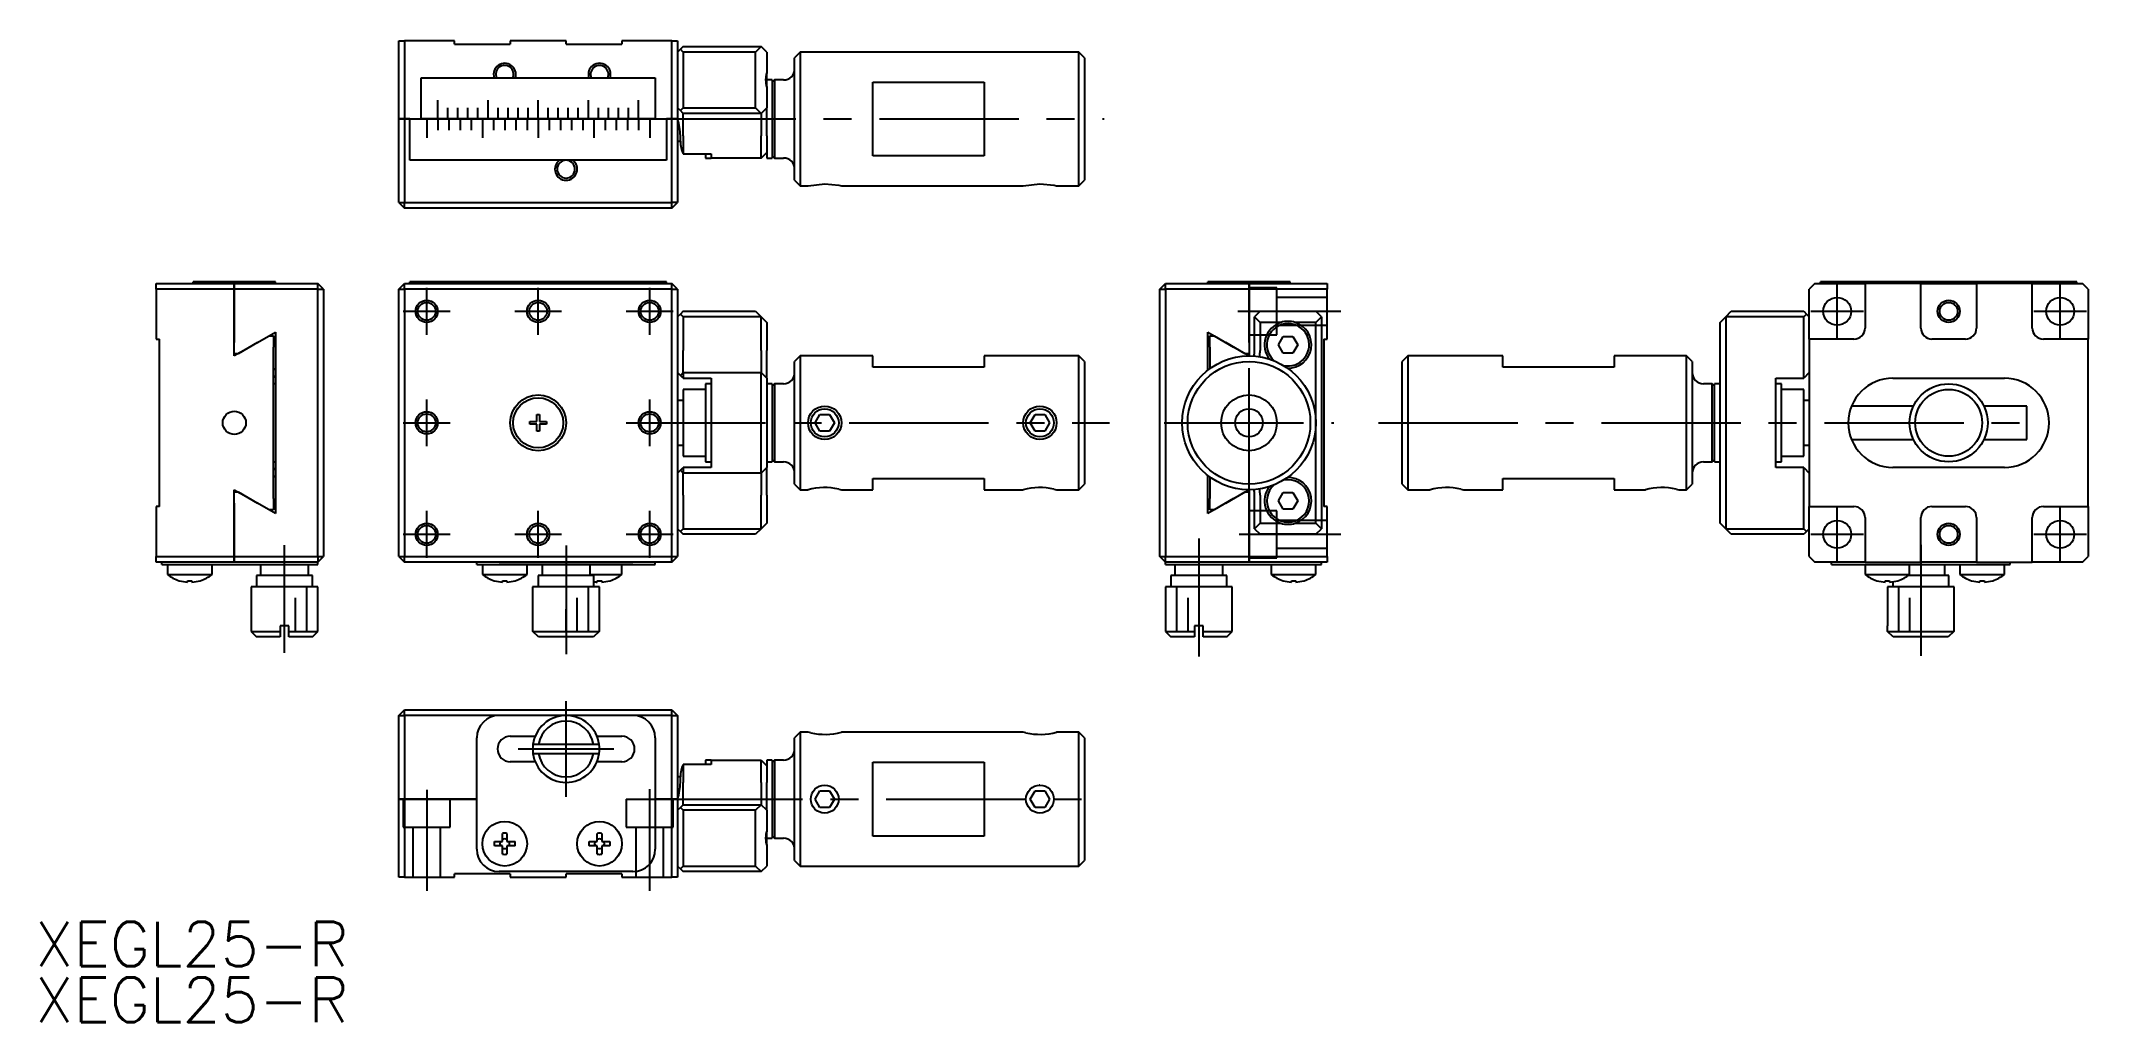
# Model space of a CAD drawing. Extents: x 17 to 201, y 5 to 92.
import ezdxf

# ---------------------------------------------------------------- set-up
doc = ezdxf.new("R2010")
doc.units = 0
doc.header["$LTSCALE"] = 10
doc.linetypes.add('CENTER', pattern=[2, 1.25, -0.25, 0.25, -0.25])
doc.linetypes.add('DASHED', pattern=[3.5, 2, -1.5])
doc.layers.get('0').update_dxf_attribs({"linetype": 'CONTINUOUS'})
doc.layers.add('CENTER', color=1, linetype='CENTER')
doc.styles.get("Standard").update_dxf_attribs({"font": 'txt.shx', "bigfont": '@extfont2.shx'})

msp = doc.modelspace()

# ---------------------------------------------------------------- texts
at = {"color": 7}
for p in [(16.641634, 9.508007), (16.641634, 4.508007)]:
    msp.add_text('XEGL25-R', height=4, dxfattribs=at).set_placement(p)

# ---------------------------------------------------------------- linework, layer by layer
at = {"color": 7, "linetype": 'CONTINUOUS'}
for p, q in [((49.250013, 85.5), (49.250013, 92.5)), ((49.250013, 92.5), (49.750012, 92.5)), ((49.750012, 92.5), (49.750013, 85.5)), ((54.250012, 92.5), (49.750012, 92.5)), ((54.250012, 92.2), (54.250012, 92.5)), ((54.250012, 92.2), (59.250013, 92.2)), ((59.250013, 92.5), (59.250013, 92.2)), ((64.250012, 92.5), (59.250013, 92.5)), ((64.250012, 92.2), (64.250012, 92.5)), ((64.250012, 92.2), (69.250012, 92.2)), ((69.250012, 92.5), (69.250012, 92.2)), ((73.750013, 92.5), (69.250012, 92.5)), ((73.750012, 85.5), (73.750013, 92.5)), ((73.750013, 92.5), (74.250012, 92.5)), ((74.250012, 92.5), (74.250012, 85.5)), ((74.750013, 92), (74.500013, 91.75)), ((74.750013, 92), (81.750013, 92)), ((81.750013, 92), (81.250012, 91.5)), ((82.250012, 91.5), (81.750013, 92)), ((74.500013, 91.75), (74.250012, 91.5)), ((74.750013, 91.5), (74.500013, 91.75)), ((81.250012, 91.5), (74.750013, 91.5)), ((74.750013, 91.5), (74.750013, 86.5)), ((81.250012, 86.5), (81.250012, 91.5)), ((82.250012, 91.5), (82.250012, 89.640312)), ((85.250012, 91.5), (84.750012, 91)), ((84.750012, 80), (84.750012, 91)), ((85.250012, 91.5), (85.250012, 79.5)), ((110.250013, 91.5), (85.250012, 91.5)), ((110.250013, 85.5), (110.250013, 91.5)), ((110.750013, 91), (110.250013, 91.5)), ((110.750013, 91), (110.750013, 85.5)), ((51.250012, 85.5), (51.250012, 89.2)), ((51.250012, 89.2), (72.250012, 89.2)), ((72.250012, 89.2), (72.250012, 85.5)), ((82.250012, 89), (82.250012, 89.640312)), ((82.250012, 88.359688), (82.250012, 89)), ((82.750012, 89), (82.250012, 89)), ((82.250012, 88.359688), (82.250012, 86.5)), ((82.750012, 89), (82.750012, 82)), ((82.950013, 89), (82.750012, 88.8)), ((82.950013, 89), (82.950013, 82)), ((83.750012, 89), (82.950013, 89)), ((91.750013, 88.816625), (101.750013, 88.816625)), ((91.750013, 82.183375), (91.750013, 88.816625)), ((101.750013, 88.816625), (101.750013, 82.183375)), ((74.500013, 86.25), (74.250012, 86.5)), ((74.750013, 86.5), (74.500013, 86.25)), ((74.750013, 86.5), (81.250012, 86.5)), ((81.250012, 86.5), (81.750012, 86)), ((81.750012, 86), (82.250012, 86.5)), ((82.250012, 84), (82.250012, 86.5)), ((49.250012, 78), (49.250012, 85.5)), ((49.250012, 85.5), (49.750012, 85.5)), ((49.750013, 85.5), (49.250013, 85.5)), ((49.750012, 85.5), (49.750012, 78)), ((50.240012, 85.5), (49.750012, 85.5)), ((49.750013, 85.5), (50.240012, 85.5)), ((50.250012, 81.8), (50.250012, 85.5)), ((50.250012, 85.5), (51.240012, 85.5)), ((51.240012, 85.5), (51.250013, 85.5)), ((51.740012, 85.5), (51.250013, 85.5)), ((51.250013, 85.5), (51.750012, 85.5)), ((51.750013, 85.5), (51.740012, 85.5)), ((51.750012, 85.5), (52.740013, 85.5)), ((51.760013, 85.5), (51.750013, 85.5)), ((52.740013, 85.5), (51.760013, 85.5)), ((52.750013, 85.5), (52.740013, 85.5)), ((52.740013, 85.5), (52.750012, 85.5)), ((52.750012, 85.5), (52.760013, 85.5)), ((52.760013, 85.5), (52.750013, 85.5)), ((53.650013, 85.5), (52.760013, 85.5)), ((52.760013, 85.5), (53.640013, 85.5)), ((53.640013, 85.5), (53.650013, 85.5)), ((53.740013, 85.5), (53.650013, 85.5)), ((53.650013, 85.5), (53.660013, 85.5)), ((53.660013, 85.5), (53.750012, 85.5)), ((53.750012, 85.5), (53.740013, 85.5)), ((53.760013, 85.5), (53.750012, 85.5)), ((53.750012, 85.5), (54.540013, 85.5)), ((54.550013, 85.5), (53.760013, 85.5)), ((54.540013, 85.5), (54.550013, 85.5)), ((54.740013, 85.5), (54.550013, 85.5)), ((54.550013, 85.5), (54.560013, 85.5)), ((54.560013, 85.5), (54.750012, 85.5)), ((54.750013, 85.5), (54.740013, 85.5)), ((54.750012, 85.5), (55.440013, 85.5)), ((54.760013, 85.5), (54.750013, 85.5)), ((55.450013, 85.5), (54.760013, 85.5)), ((55.440013, 85.5), (55.450013, 85.5)), ((55.740012, 85.5), (55.450013, 85.5)), ((55.450013, 85.5), (55.460013, 85.5)), ((55.460013, 85.5), (55.750013, 85.5)), ((55.750013, 85.5), (55.740012, 85.5)), ((55.760013, 85.5), (55.750013, 85.5)), ((55.750013, 85.5), (56.340013, 85.5)), ((56.350013, 85.5), (55.760013, 85.5)), ((56.340013, 85.5), (56.350013, 85.5)), ((56.740012, 85.5), (56.350013, 85.5)), ((56.350013, 85.5), (56.360013, 85.5)), ((56.360013, 85.5), (56.750013, 85.5)), ((56.750013, 85.5), (56.740012, 85.5)), ((56.760012, 85.5), (56.750013, 85.5)), ((56.750013, 85.5), (57.240013, 85.5)), ((57.250013, 85.5), (56.760012, 85.5)), ((57.240013, 85.5), (57.250013, 85.5)), ((57.740012, 85.5), (57.250013, 85.5)), ((57.250013, 85.5), (57.260013, 85.5)), ((57.260013, 85.5), (57.750013, 85.5)), ((57.750013, 85.5), (57.740012, 85.5)), ((57.760013, 85.5), (57.750013, 85.5)), ((57.750013, 85.5), (58.140013, 85.5)), ((58.150013, 85.5), (57.760013, 85.5)), ((58.140013, 85.5), (58.150013, 85.5)), ((58.740012, 85.5), (58.150013, 85.5)), ((58.150013, 85.5), (58.160013, 85.5)), ((58.160013, 85.5), (58.750012, 85.5)), ((58.750013, 85.5), (58.740012, 85.5)), ((58.750012, 85.5), (59.040013, 85.5)), ((58.760013, 85.5), (58.750013, 85.5)), ((59.050013, 85.5), (58.760013, 85.5)), ((59.040013, 85.5), (59.050013, 85.5)), ((59.740012, 85.5), (59.050013, 85.5)), ((59.050013, 85.5), (59.060012, 85.5)), ((59.060012, 85.5), (59.750012, 85.5)), ((59.750012, 85.5), (59.740012, 85.5)), ((59.760013, 85.5), (59.750012, 85.5)), ((59.750012, 85.5), (59.940013, 85.5)), ((59.950013, 85.5), (59.760013, 85.5)), ((59.940013, 85.5), (59.950013, 85.5)), ((60.740013, 85.5), (59.950013, 85.5)), ((59.950013, 85.5), (59.960012, 85.5)), ((59.960012, 85.5), (60.750012, 85.5)), ((60.750012, 85.5), (60.740013, 85.5)), ((60.760013, 85.5), (60.750012, 85.5)), ((60.750012, 85.5), (60.840013, 85.5)), ((60.850012, 85.5), (60.760013, 85.5)), ((60.840013, 85.5), (60.850012, 85.5)), ((61.740012, 85.5), (60.850012, 85.5)), ((60.850012, 85.5), (60.860012, 85.5)), ((60.860012, 85.5), (61.740012, 85.5)), ((61.750012, 85.5), (61.740012, 85.5)), ((61.740012, 85.5), (61.750012, 85.5)), ((61.760013, 85.5), (61.750012, 85.5)), ((61.750012, 85.5), (61.760013, 85.5)), ((62.650013, 85.5), (61.760013, 85.5)), ((61.760013, 85.5), (62.640012, 85.5)), ((62.640012, 85.5), (62.650013, 85.5)), ((62.740012, 85.5), (62.650013, 85.5)), ((62.650013, 85.5), (62.660013, 85.5)), ((62.660013, 85.5), (62.750012, 85.5)), ((62.750012, 85.5), (62.740012, 85.5)), ((62.760013, 85.5), (62.750012, 85.5)), ((62.750012, 85.5), (63.540012, 85.5)), ((63.550013, 85.5), (62.760013, 85.5)), ((63.540012, 85.5), (63.550013, 85.5)), ((63.740012, 85.5), (63.550013, 85.5)), ((63.550013, 85.5), (63.560012, 85.5)), ((63.560012, 85.5), (63.750012, 85.5)), ((63.750012, 85.5), (63.740012, 85.5)), ((63.760013, 85.5), (63.750012, 85.5)), ((63.750012, 85.5), (64.440012, 85.5)), ((64.450013, 85.5), (63.760013, 85.5)), ((64.440012, 85.5), (64.450013, 85.5)), ((64.740013, 85.5), (64.450013, 85.5)), ((64.450013, 85.5), (64.460012, 85.5)), ((64.460012, 85.5), (64.750012, 85.5)), ((64.750012, 85.5), (64.740013, 85.5)), ((64.760013, 85.5), (64.750012, 85.5)), ((64.750012, 85.5), (65.340013, 85.5)), ((65.350013, 85.5), (64.760013, 85.5)), ((65.340013, 85.5), (65.350013, 85.5)), ((65.740013, 85.5), (65.350013, 85.5)), ((65.350013, 85.5), (65.360012, 85.5)), ((65.360012, 85.5), (65.750012, 85.5)), ((65.750012, 85.5), (65.740013, 85.5)), ((65.760012, 85.5), (65.750012, 85.5)), ((65.750012, 85.5), (66.240013, 85.5)), ((66.250012, 85.5), (65.760012, 85.5)), ((66.240013, 85.5), (66.250012, 85.5)), ((66.740013, 85.5), (66.250012, 85.5)), ((66.250012, 85.5), (66.260012, 85.5)), ((66.260012, 85.5), (66.750012, 85.5)), ((66.750012, 85.5), (66.740013, 85.5)), ((66.760012, 85.5), (66.750012, 85.5)), ((66.750012, 85.5), (67.140012, 85.5)), ((67.150012, 85.5), (66.760012, 85.5)), ((67.140012, 85.5), (67.150012, 85.5)), ((67.740013, 85.5), (67.150012, 85.5)), ((67.150012, 85.5), (67.160012, 85.5)), ((67.160012, 85.5), (67.750012, 85.5)), ((67.750012, 85.5), (67.740013, 85.5)), ((67.760012, 85.5), (67.750012, 85.5)), ((67.750012, 85.5), (68.040013, 85.5)), ((68.050012, 85.5), (67.760012, 85.5)), ((68.040013, 85.5), (68.050012, 85.5)), ((68.740013, 85.5), (68.050012, 85.5)), ((68.050012, 85.5), (68.060012, 85.5)), ((68.060012, 85.5), (68.750012, 85.5)), ((68.750012, 85.5), (68.740013, 85.5)), ((68.760013, 85.5), (68.750012, 85.5)), ((68.750012, 85.5), (68.940012, 85.5)), ((68.950012, 85.5), (68.760013, 85.5)), ((68.940012, 85.5), (68.950012, 85.5)), ((69.740013, 85.5), (68.950012, 85.5)), ((68.950012, 85.5), (68.960013, 85.5)), ((68.960013, 85.5), (69.750012, 85.5)), ((69.750012, 85.5), (69.740013, 85.5)), ((69.760013, 85.5), (69.750012, 85.5)), ((69.750012, 85.5), (69.840012, 85.5)), ((69.850012, 85.5), (69.760013, 85.5)), ((69.840012, 85.5), (69.850012, 85.5)), ((70.740012, 85.5), (69.850012, 85.5)), ((69.850012, 85.5), (69.860012, 85.5)), ((69.860012, 85.5), (70.740012, 85.5)), ((70.750012, 85.5), (70.740012, 85.5)), ((70.740012, 85.5), (70.750012, 85.5)), ((70.760013, 85.5), (70.750012, 85.5)), ((70.750012, 85.5), (70.760013, 85.5)), ((71.740012, 85.5), (70.760013, 85.5)), ((70.760013, 85.5), (71.750012, 85.5)), ((71.750012, 85.5), (71.740012, 85.5)), ((71.760013, 85.5), (71.750012, 85.5)), ((71.750012, 85.5), (72.250012, 85.5)), ((72.250012, 85.5), (71.760013, 85.5)), ((72.250012, 85.5), (72.260013, 85.5)), ((72.260013, 85.5), (73.250012, 85.5)), ((73.250012, 85.5), (73.250012, 81.8)), ((73.260013, 85.5), (73.750012, 85.5)), ((73.750012, 85.5), (73.260013, 85.5)), ((74.250012, 85.5), (73.750012, 85.5)), ((73.750012, 78), (73.750012, 85.5)), ((73.750012, 85.5), (74.250012, 85.5)), ((74.250012, 85.5), (74.250012, 78)), ((74.750013, 86), (74.500013, 86.25)), ((81.750012, 86), (74.750013, 86)), ((74.750013, 84), (74.750013, 86)), ((81.750012, 86), (81.750012, 84)), ((110.250013, 79.5), (110.250013, 85.5)), ((110.750013, 85.5), (110.750013, 80)), ((74.250012, 83.5), (74.500013, 83.5)), ((74.500013, 83.5), (74.500013, 84)), ((74.750012, 84), (74.750012, 83.5)), ((74.750013, 83.5), (74.750013, 82.381966)), ((81.750012, 83.5), (81.750012, 84)), ((81.750012, 82), (81.750012, 83.5)), ((82.250012, 84), (82.250012, 83.5)), ((82.250012, 83.5), (82.250012, 82.5)), ((73.250012, 81.8), (50.250012, 81.8)), ((74.750013, 82.381966), (77.250013, 82.381966)), ((76.750013, 82.381966), (76.750013, 82)), ((76.750013, 82), (77.250013, 82)), ((77.250013, 82.381966), (77.250013, 82)), ((81.750012, 82), (77.250013, 82)), ((81.750012, 82), (82.250012, 82.5)), ((82.250012, 82.5), (82.250012, 82)), ((82.250012, 82), (82.750012, 82)), ((82.750012, 82.2), (82.950013, 82)), ((82.950013, 82), (83.750012, 82)), ((101.750013, 82.183375), (91.750013, 82.183375)), ((84.750012, 80), (85.250012, 79.5)), ((85.250012, 79.5), (85.950018, 79.5)), ((85.950018, 79.5), (87.454637, 79.690519)), ((85.950018, 79.5), (85.950231, 79.5)), ((85.950231, 79.5), (85.950479, 79.5)), ((87.454637, 79.690522), (88.711801, 79.555076)), ((88.711801, 79.555076), (88.950007, 79.5)), ((88.950007, 79.5), (105.250018, 79.5)), ((105.250018, 79.5), (106.754637, 79.690519)), ((105.250018, 79.5), (105.250231, 79.5)), ((105.250231, 79.5), (105.250479, 79.5)), ((106.754637, 79.690522), (108.011801, 79.555076)), ((108.011801, 79.555076), (108.250007, 79.5)), ((108.250007, 79.5), (110.250013, 79.5)), ((110.250013, 79.5), (110.750013, 80)), ((49.250012, 78), (49.750012, 78)), ((49.250012, 78), (49.750012, 77.5)), ((49.750012, 78), (73.750012, 78)), ((49.750012, 77.5), (49.750012, 78)), ((73.750012, 77.5), (49.750012, 77.5)), ((74.250012, 78), (73.750012, 78)), ((73.750012, 77.5), (73.750012, 78)), ((73.750012, 77.5), (74.250012, 78)), ((27.5, 70.75), (34.5, 70.75)), ((27.5, 70.25), (27.5, 70.75)), ((27.5, 70.25), (27.5, 65.75)), ((34.5, 70.25), (27.5, 70.25)), ((30.8, 70.75), (30.8, 70.9)), ((34.5, 70.9), (30.8, 70.9)), ((34.5, 70.75), (34.5, 70.9)), ((38.2, 70.9), (34.5, 70.9)), ((34.5, 70.75), (34.5, 70.25)), ((34.5, 70.75), (42, 70.75)), ((34.5, 70.25), (34.5, 70.75)), ((34.5, 65.45), (34.5, 70.25)), ((34.5, 70.25), (34.5, 65.45)), ((42, 70.25), (34.5, 70.25)), ((38.2, 70.75), (38.2, 70.9)), ((42, 70.25), (42, 70.75)), ((42.5, 70.25), (42, 70.75)), ((42, 46.25), (42, 70.25)), ((42, 70.25), (42.5, 70.25)), ((42.5, 70.25), (42.5, 46.25)), ((49.250012, 70.25), (49.750012, 70.75)), ((49.250012, 46.25), (49.250012, 70.25)), ((49.250012, 70.25), (49.750012, 70.25)), ((49.750012, 70.25), (49.750012, 70.75)), ((49.750012, 70.75), (73.750012, 70.75)), ((49.750012, 70.25), (49.750012, 46.25)), ((73.750012, 70.25), (49.750012, 70.25)), ((50.250012, 70.75), (50.250012, 70.9)), ((73.250012, 70.9), (50.250012, 70.9)), ((73.250012, 70.75), (73.250012, 70.9)), ((73.750012, 70.25), (73.750012, 70.75)), ((74.250012, 70.25), (73.750012, 70.75)), ((73.750012, 46.25), (73.750012, 70.25)), ((73.750012, 70.25), (74.250012, 70.25)), ((74.250012, 70.25), (74.250012, 46.25)), ((117.5, 70.25), (118, 70.75)), ((117.5, 46.25), (117.5, 70.25)), ((117.5, 70.25), (118, 70.25)), ((118, 70.25), (118, 70.75)), ((118, 70.75), (125.5, 70.75)), ((118, 70.25), (118, 46.25)), ((125.5, 70.25), (118, 70.25)), ((121.8, 70.75), (121.8, 70.9)), ((125.5, 70.9), (121.8, 70.9)), ((129.2, 70.9), (125.5, 70.9)), ((125.5, 70.75), (125.5, 70.9)), ((125.5, 70.25), (125.5, 70.75)), ((125.5, 70.75), (132.5, 70.75)), ((125.5, 70.75), (125.5, 70.25)), ((125.5, 70.25), (125.5, 65.45)), ((132.5, 70.25), (125.5, 70.25)), ((125.5, 65.45), (125.5, 70.25)), ((129.2, 70.75), (129.2, 70.9)), ((132.5, 70.75), (132.5, 70.25)), ((132.5, 65.75), (132.5, 70.25)), ((176.249987, 70.75), (175.749988, 70.25)), ((175.749988, 65.75), (175.749988, 70.25)), ((176.249987, 70.75), (180.749988, 70.75)), ((176.749988, 70.75), (176.749988, 70.9)), ((177.739988, 70.9), (176.749988, 70.9)), ((177.749988, 70.75), (177.749988, 70.9)), ((198.749988, 70.9), (177.749988, 70.9)), ((180.749988, 70.75), (180.749988, 66.75)), ((185.749988, 70.75), (180.749988, 70.75)), ((185.749988, 66.75), (185.749988, 70.75)), ((185.749988, 70.75), (190.749988, 70.75)), ((190.749988, 70.75), (190.749988, 66.75)), ((195.749988, 70.75), (190.749988, 70.75)), ((195.749988, 66.75), (195.749988, 70.75)), ((195.749988, 70.75), (200.249988, 70.75)), ((198.749988, 70.75), (198.749988, 70.9)), ((199.749988, 70.9), (198.759988, 70.9)), ((199.749988, 70.75), (199.749988, 70.9)), ((200.749988, 70.25), (200.249988, 70.75)), ((200.749988, 70.25), (200.749988, 65.75)), ((74.500013, 68), (74.250012, 67.75)), ((74.750013, 68.25), (74.500013, 68)), ((74.750013, 67.75), (74.500013, 68)), ((74.750013, 68.25), (81.250012, 68.25)), ((81.250012, 68.25), (81.750012, 67.75)), ((126.5, 68.25), (126, 67.75)), ((126.5, 68.25), (131.5, 68.25)), ((132, 67.75), (131.5, 68.25)), ((168.249988, 67.75), (168.749988, 68.25)), ((168.749988, 68.25), (175.249988, 68.25)), ((175.249988, 68.25), (175.499988, 68)), ((175.249988, 67.75), (175.499988, 68)), ((175.499988, 68), (175.749988, 67.75)), ((36.582051, 65.45), (38.2, 66.384123)), ((38.2, 66.384123), (38.2, 50.115877)), ((74.750013, 67.75), (74.750013, 64.75)), ((81.750012, 67.75), (74.750013, 67.75)), ((81.750012, 64.75), (81.750012, 67.75)), ((81.750012, 67.75), (82.250012, 67.25)), ((82.250012, 67.25), (82.250012, 64.75)), ((121.8, 66.384123), (123.417949, 65.45)), ((121.8, 62.973346), (121.8, 66.384123)), ((126, 64.75), (126, 67.75)), ((126, 67.75), (126.5, 67.25)), ((126.5, 67.25), (126.5, 64.75)), ((128.359688, 67.25), (126.5, 67.25)), ((131.5, 67.25), (129.640312, 67.25)), ((131.5, 67.25), (132, 67.75)), ((131.5, 58.25), (131.5, 67.25)), ((132, 67.75), (132, 48.75)), ((167.749988, 67.25), (168.249988, 67.75)), ((167.749988, 49.25), (167.749988, 67.25)), ((168.249988, 67.75), (168.249988, 48.75)), ((175.249988, 67.75), (168.249988, 67.75)), ((175.249988, 62.25), (175.249988, 67.75)), ((27.5, 65.75), (27.8, 65.75)), ((27.8, 50.75), (27.8, 65.75)), ((34.5, 64.248667), (34.5, 65.45)), ((35.887949, 65.05), (34.5, 64.248667)), ((34.848719, 64.45), (34.5, 64.45)), ((36.582051, 65.45), (34.85, 64.45)), ((37.621281, 66.05), (38, 66.05)), ((38, 66.05), (38, 65.05)), ((38, 51.45), (38, 65.05)), ((74.750013, 62.75), (74.750013, 64.75)), ((81.750012, 64.75), (81.750012, 62.75)), ((82.250012, 62.25), (82.250012, 64.75)), ((122, 65.05), (122, 66.05)), ((122, 66.05), (122.378719, 66.05)), ((122, 65.05), (122, 63.123397)), ((122.38, 66.05), (124.112051, 65.05)), ((125.15, 64.45), (123.417949, 65.45)), ((125.497692, 64.25), (124.112051, 65.05)), ((125.5, 64.45), (125.151281, 64.45)), ((125.5, 65.45), (125.5, 64.25)), ((128.133975, 65.25), (128.566987, 66)), ((128.566987, 64.5), (128.133975, 65.25)), ((128.566987, 66), (129.433013, 66)), ((129.433013, 64.5), (128.566987, 64.5)), ((129.433013, 66), (129.866025, 65.25)), ((129.866025, 65.25), (129.433013, 64.5)), ((132.2, 65.75), (132.2, 50.75)), ((132.2, 65.75), (132.5, 65.75)), ((179.749988, 65.75), (175.749988, 65.75)), ((175.749988, 65.75), (175.749988, 50.75)), ((189.749988, 65.75), (186.749988, 65.75)), ((200.749988, 65.75), (196.749988, 65.75)), ((200.749988, 50.75), (200.749988, 65.75)), ((74.500012, 62.5), (74.250012, 62.75)), ((74.750013, 62.75), (74.500013, 62.5)), ((74.750013, 62.25), (74.500013, 62.5)), ((74.750013, 62.75), (74.750013, 62.25)), ((74.750013, 62.75), (81.750012, 62.75)), ((81.750012, 61.25), (81.750012, 62.75)), ((81.750012, 62.75), (82.250012, 62.25)), ((85.250012, 64.25), (84.750012, 63.75)), ((84.750012, 52.75), (84.750012, 63.75)), ((85.250012, 64.25), (85.250012, 52.25)), ((91.750013, 64.25), (85.250012, 64.25)), ((91.750013, 63.25), (91.750013, 64.25)), ((101.750013, 63.25), (91.750013, 63.25)), ((101.750013, 64.25), (101.750013, 63.25)), ((110.250013, 64.25), (101.750013, 64.25)), ((110.250013, 52.25), (110.250013, 64.25)), ((110.750013, 63.75), (110.250013, 64.25)), ((110.750013, 63.75), (110.750013, 52.75)), ((139.749988, 64.25), (139.249988, 63.75)), ((139.249988, 52.75), (139.249988, 63.75)), ((139.749988, 64.25), (139.749988, 52.25)), ((148.249988, 64.25), (139.749988, 64.25)), ((148.249988, 63.25), (148.249988, 64.25)), ((158.249988, 63.25), (148.249988, 63.25)), ((158.249988, 64.25), (158.249988, 63.25)), ((164.749988, 64.25), (158.249988, 64.25)), ((164.749988, 52.25), (164.749988, 64.25)), ((165.249988, 63.75), (164.749988, 64.25)), ((165.249988, 63.75), (165.249988, 52.75)), ((175.749988, 62.75), (175.249988, 62.25)), ((38.2, 61.75), (38, 61.75)), ((74.750013, 62.25), (77.250013, 62.25)), ((74.750013, 61.25), (74.750013, 55.25)), ((76.750013, 61.25), (74.750013, 61.25)), ((76.750013, 61.75), (76.750013, 54.75)), ((77.250013, 61.75), (76.750013, 61.75)), ((77.250013, 62.25), (77.250013, 61.25)), ((77.250013, 61.25), (77.250013, 58.25)), ((81.750012, 55.25), (81.750012, 61.25)), ((82.250012, 62.25), (82.250012, 61.25)), ((82.750012, 61.75), (82.250012, 61.75)), ((82.250012, 61.25), (82.250012, 60.052776)), ((82.750012, 61.75), (82.750012, 54.75)), ((82.950013, 61.75), (82.750012, 61.55)), ((82.950013, 61.75), (82.950013, 54.75)), ((83.750012, 61.75), (82.950013, 61.75)), ((167.049987, 61.75), (166.249988, 61.75)), ((167.049987, 54.75), (167.049987, 61.75)), ((167.249988, 61.55), (167.049987, 61.75)), ((167.249988, 58.25), (167.249988, 61.75)), ((167.749988, 61.75), (167.249988, 61.75)), ((173.249987, 61.75), (172.749987, 61.75)), ((172.749988, 54.25), (172.749988, 62.25)), ((172.749988, 62.25), (175.249988, 62.25)), ((173.249987, 58.25), (173.249987, 61.75)), ((175.249987, 61.25), (173.249987, 61.25)), ((175.249987, 55.25), (175.249987, 61.25)), ((183.249988, 62.25), (193.249988, 62.25)), ((61.625012, 59), (61.875012, 59)), ((61.625012, 58.375), (61.625012, 59)), ((61.875012, 59), (61.875012, 58.375)), ((74.750013, 60.25), (74.250012, 60.25)), ((82.250012, 60.052776), (82.250012, 56.447224)), ((86.583987, 58.25), (87.017, 59)), ((87.017, 59), (87.883025, 59)), ((87.883025, 59), (88.316038, 58.25)), ((105.883987, 58.25), (106.317, 59)), ((106.317, 59), (107.183025, 59)), ((107.183025, 59), (107.616038, 58.25)), ((175.749988, 60.25), (175.249987, 60.25)), ((185.087433, 59.75), (179.541888, 59.75)), ((185.087659, 59.75), (185.087531, 59.75)), ((195.249987, 59.75), (191.412265, 59.75)), ((195.249987, 56.75), (195.249987, 59.75)), ((61.000012, 58.125), (61.000012, 58.375)), ((61.000012, 58.375), (61.625012, 58.375)), ((61.625012, 58.125), (61.000012, 58.125)), ((61.625012, 57.5), (61.625012, 58.125)), ((61.875012, 57.5), (61.625012, 57.5)), ((61.875012, 58.375), (62.500012, 58.375)), ((61.875012, 58.125), (61.875012, 57.5)), ((62.500012, 58.125), (61.875012, 58.125)), ((62.500012, 58.375), (62.500012, 58.125)), ((77.250013, 58.25), (77.250013, 55.25)), ((87.017, 57.5), (86.583987, 58.25)), ((87.883025, 57.5), (87.017, 57.5)), ((88.316038, 58.25), (87.883025, 57.5)), ((106.317, 57.5), (105.883987, 58.25)), ((107.183025, 57.5), (106.317, 57.5)), ((107.616038, 58.25), (107.183025, 57.5)), ((131.5, 49.25), (131.5, 58.25)), ((167.249988, 54.75), (167.249988, 58.25)), ((173.249987, 54.75), (173.249987, 58.25)), ((74.250012, 56.25), (74.750013, 56.25)), ((74.750013, 55.25), (76.750013, 55.25)), ((77.250013, 55.25), (77.250013, 54.25)), ((81.750012, 53.75), (81.750012, 55.25)), ((82.250012, 56.447224), (82.250012, 55.25)), ((82.250012, 55.25), (82.250012, 54.25)), ((173.249987, 55.25), (175.249987, 55.25)), ((175.249987, 56.25), (175.749988, 56.25)), ((179.541888, 56.75), (185.087413, 56.75)), ((185.087524, 56.75), (185.087635, 56.75)), ((191.412265, 56.75), (195.249987, 56.75)), ((38, 54.75), (38.2, 54.75)), ((74.250012, 53.75), (74.500012, 54)), ((74.500013, 54), (74.750013, 54.25)), ((74.500013, 54), (74.750013, 53.75)), ((74.750013, 54.25), (74.750013, 53.75)), ((77.250013, 54.25), (74.750013, 54.25)), ((81.750012, 53.75), (74.750013, 53.75)), ((74.750013, 51.75), (74.750013, 53.75)), ((76.750013, 54.75), (77.250013, 54.75)), ((81.750012, 53.75), (82.250012, 54.25)), ((81.750012, 53.75), (81.750012, 51.75)), ((82.250012, 54.75), (82.750012, 54.75)), ((82.250012, 51.75), (82.250012, 54.25)), ((82.750012, 54.95), (82.950013, 54.75)), ((82.950013, 54.75), (83.750012, 54.75)), ((91.750013, 52.25), (91.750013, 53.25)), ((91.750013, 53.25), (101.750013, 53.25)), ((101.750013, 53.25), (101.750013, 52.25)), ((121.8, 50.115877), (121.8, 53.526654)), ((122, 53.376603), (122, 51.45)), ((148.249988, 52.25), (148.249988, 53.25)), ((148.249988, 53.25), (158.249988, 53.25)), ((158.249988, 53.25), (158.249988, 52.25)), ((166.249988, 54.75), (167.049987, 54.75)), ((167.049987, 54.75), (167.249988, 54.95)), ((167.249988, 54.75), (167.749988, 54.75)), ((172.749987, 54.75), (173.249987, 54.75)), ((175.249988, 54.25), (172.749988, 54.25)), ((175.249988, 48.75), (175.249988, 54.25)), ((175.249988, 54.25), (175.749988, 53.75)), ((193.249988, 54.25), (183.249988, 54.25)), ((34.5, 51.05), (34.5, 52.251333)), ((34.5, 52.251333), (35.887949, 51.45)), ((34.5, 52.05), (34.848719, 52.05)), ((34.85, 52.05), (36.582051, 51.05)), ((38, 51.45), (38, 50.45)), ((74.750013, 51.75), (74.750013, 48.75)), ((81.750013, 48.75), (81.750012, 51.75)), ((82.250012, 51.75), (82.250012, 49.25)), ((84.750012, 52.75), (85.250012, 52.25)), ((85.250012, 52.25), (85.950018, 52.25)), ((85.950018, 52.25), (85.950312, 52.25)), ((85.950312, 52.25), (85.95093, 52.25)), ((88.712795, 52.304865), (88.950007, 52.25)), ((88.950007, 52.25), (91.750013, 52.25)), ((101.750013, 52.25), (105.250018, 52.25)), ((105.250018, 52.25), (105.250312, 52.25)), ((105.250312, 52.25), (105.25093, 52.25)), ((108.011161, 52.305211), (108.250007, 52.25)), ((108.250007, 52.25), (110.250013, 52.25)), ((110.250013, 52.25), (110.750013, 52.75)), ((122, 50.45), (122, 51.45)), ((124.112051, 51.45), (122.38, 50.45)), ((123.417949, 51.05), (125.15, 52.05)), ((124.112051, 51.45), (125.497692, 52.25)), ((125.151281, 52.05), (125.5, 52.05)), ((125.5, 52.25), (125.5, 51.05)), ((126, 48.75), (126, 51.75)), ((126.5, 51.75), (126.5, 49.25)), ((128.133975, 51.25), (128.566987, 52)), ((128.566987, 52), (129.433013, 52)), ((129.433013, 52), (129.866025, 51.25)), ((139.249988, 52.75), (139.749988, 52.25)), ((139.749988, 52.25), (141.749993, 52.25)), ((144.511771, 52.305077), (144.749982, 52.25)), ((144.74907, 52.25), (144.749688, 52.25)), ((144.749688, 52.25), (148.249988, 52.25)), ((158.249988, 52.25), (161.049993, 52.25)), ((163.811621, 52.305109), (164.049982, 52.25)), ((164.049521, 52.25), (164.049769, 52.25)), ((164.049769, 52.25), (164.749988, 52.25)), ((164.749988, 52.25), (165.249988, 52.75)), ((27.5, 50.75), (27.5, 46.25)), ((27.8, 50.75), (27.5, 50.75)), ((34.5, 46.25), (34.5, 51.05)), ((34.5, 51.05), (34.5, 46.25)), ((38.2, 50.115877), (36.582051, 51.05)), ((38, 50.45), (37.621281, 50.45)), ((123.417949, 51.05), (121.8, 50.115877)), ((122.378719, 50.45), (122, 50.45)), ((125.5, 46.25), (125.5, 51.05)), ((125.5, 51.05), (125.5, 46.25)), ((128.566987, 50.5), (128.133975, 51.25)), ((129.433013, 50.5), (128.566987, 50.5)), ((129.866025, 51.25), (129.433013, 50.5)), ((132.5, 50.75), (132.2, 50.75)), ((132.5, 46.25), (132.5, 50.75)), ((175.749988, 50.75), (179.749988, 50.75)), ((175.749988, 46.25), (175.749988, 50.75)), ((180.749988, 49.75), (180.749988, 45.75)), ((185.749988, 45.75), (185.749988, 49.75)), ((186.749988, 50.75), (189.749988, 50.75)), ((190.749988, 49.75), (190.749988, 45.75)), ((195.749988, 45.75), (195.749988, 49.75)), ((196.749988, 50.75), (200.749988, 50.75)), ((200.749988, 50.75), (200.749988, 46.25)), ((74.250012, 48.75), (74.500013, 48.5)), ((74.500013, 48.5), (74.750013, 48.75)), ((74.500013, 48.5), (74.750013, 48.25)), ((74.750013, 48.75), (81.750013, 48.75)), ((81.250012, 48.25), (74.750013, 48.25)), ((81.750013, 48.75), (81.250012, 48.25)), ((82.250012, 49.25), (81.750013, 48.75)), ((126.5, 49.25), (126, 48.75)), ((126, 48.75), (126.5, 48.25)), ((126.5, 49.25), (128.359688, 49.25)), ((131.5, 48.25), (126.5, 48.25)), ((129.640312, 49.25), (131.5, 49.25)), ((132, 48.75), (131.5, 49.25)), ((131.5, 48.25), (132, 48.75)), ((168.249988, 48.75), (167.749988, 49.25)), ((168.249988, 48.75), (175.249988, 48.75)), ((168.749988, 48.25), (168.249988, 48.75)), ((175.249988, 48.25), (168.749988, 48.25)), ((175.499988, 48.5), (175.249988, 48.75)), ((175.499988, 48.5), (175.249988, 48.25)), ((175.749988, 48.75), (175.499988, 48.5)), ((27.5, 46.25), (34.5, 46.25)), ((27.5, 45.75), (27.5, 46.25)), ((34.5, 46.25), (34.5, 45.75)), ((34.5, 46.25), (42, 46.25)), ((34.5, 45.75), (34.5, 46.25)), ((42, 46.25), (42, 45.75)), ((42, 46.25), (42.5, 46.25)), ((42, 45.75), (42.5, 46.25)), ((49.250012, 46.25), (49.750012, 46.25)), ((49.250012, 46.25), (49.750012, 45.75)), ((49.750012, 46.25), (73.750012, 46.25)), ((49.750012, 45.75), (49.750012, 46.25)), ((73.750012, 46.25), (74.250012, 46.25)), ((73.750012, 45.75), (73.750012, 46.25)), ((73.750012, 45.75), (74.250012, 46.25)), ((117.5, 46.25), (118, 46.25)), ((118, 45.75), (117.5, 46.25)), ((118, 46.25), (125.5, 46.25)), ((118, 45.75), (118, 46.25)), ((125.5, 45.75), (125.5, 46.25)), ((125.5, 46.25), (132.5, 46.25)), ((125.5, 46.25), (125.5, 45.75)), ((132.5, 46.25), (132.5, 45.75)), ((175.749988, 46.25), (176.249987, 45.75)), ((200.249988, 45.75), (200.749988, 46.25)), ((34.5, 45.75), (27.5, 45.75)), ((28, 45.55), (28, 45.75)), ((28, 45.55), (30, 45.55)), ((28.5, 45.55), (28.5, 44.652001)), ((28.5, 44.652001), (32.5, 44.652001)), ((29.55, 44.094268), (29.571291, 44.094268)), ((30, 45.55), (40, 45.55)), ((30.3, 44.094268), (30.7, 44.094268)), ((30.3, 43.962525), (30.3, 44.094268)), ((30.7, 44.094268), (30.7, 43.962525)), ((31.428709, 44.094268), (31.45, 44.094268)), ((32.5, 44.652001), (32.5, 45.55)), ((42, 45.75), (34.5, 45.75)), ((38.99999, 44.55), (36.49999, 44.55)), ((36.49999, 44.55), (36.49999, 43.55)), ((36.84999, 45.55), (36.84999, 44.55)), ((41.49999, 44.55), (38.99999, 44.55)), ((40, 45.55), (42, 45.55)), ((41.14999, 44.55), (41.14999, 45.55)), ((41.49999, 43.55), (41.49999, 44.55)), ((42, 45.55), (42, 45.75)), ((58.250012, 45.75), (49.750012, 45.75)), ((56.250012, 45.55), (56.250012, 45.75)), ((56.250012, 45.55), (58.250012, 45.55)), ((56.750013, 45.55), (56.750013, 44.652001)), ((56.750013, 44.652001), (58.750013, 44.652001)), ((57.800013, 44.094268), (57.821304, 44.094268)), ((58.250012, 45.75), (70.250013, 45.75)), ((70.250013, 45.75), (58.250012, 45.75)), ((58.250012, 45.55), (70.250013, 45.55)), ((58.550013, 44.094268), (58.950013, 44.094268)), ((58.550013, 43.962525), (58.550013, 44.094268)), ((58.750013, 44.652001), (60.750013, 44.652001)), ((58.950013, 44.094268), (58.950013, 43.962525)), ((59.678721, 44.094268), (59.700013, 44.094268)), ((60.750013, 44.652001), (60.750013, 45.55)), ((66.750012, 44.55), (61.750012, 44.55)), ((61.750012, 44.55), (61.750012, 43.55)), ((62.100012, 45.55), (62.100012, 44.55)), ((66.400012, 44.55), (66.400012, 45.55)), ((66.400012, 44.652001), (67.250013, 44.652001)), ((66.750012, 43.55), (66.750012, 44.55)), ((67.050013, 44.094268), (67.450013, 44.094268)), ((67.050013, 43.962525), (67.050013, 44.094268)), ((67.250013, 44.652001), (69.250013, 44.652001)), ((67.450013, 44.094268), (67.450013, 43.962525)), ((68.178721, 44.094268), (68.200013, 44.094268)), ((69.250013, 44.652001), (69.250013, 45.55)), ((73.750012, 45.75), (70.250013, 45.75)), ((70.250013, 45.55), (72.250013, 45.55)), ((72.250013, 45.55), (72.250013, 45.75)), ((118, 45.55), (118, 45.75)), ((125.5, 45.75), (118, 45.75)), ((118, 45.55), (120, 45.55)), ((123.50001, 44.55), (118.50001, 44.55)), ((118.50001, 44.55), (118.50001, 43.55)), ((118.85001, 45.55), (118.85001, 44.55)), ((120, 45.55), (130, 45.55)), ((123.15001, 44.55), (123.15001, 45.55)), ((123.50001, 43.55), (123.50001, 44.55)), ((132.5, 45.75), (125.5, 45.75)), ((127.5, 45.55), (127.5, 44.652001)), ((127.5, 44.652001), (131.5, 44.652001)), ((128.55, 44.094268), (128.571291, 44.094268)), ((129.3, 44.094268), (129.7, 44.094268)), ((129.3, 43.962525), (129.3, 44.094268)), ((129.7, 44.094268), (129.7, 43.962525)), ((130, 45.55), (132, 45.55)), ((130.428709, 44.094268), (130.45, 44.094268)), ((131.5, 44.652001), (131.5, 45.55)), ((132, 45.55), (132, 45.75)), ((180.749988, 45.75), (176.249987, 45.75)), ((177.749987, 45.55), (177.749987, 45.75)), ((177.749987, 45.55), (179.749987, 45.55)), ((179.749987, 45.55), (191.749988, 45.55)), ((180.749987, 45.55), (180.749987, 44.652001)), ((180.749987, 44.652001), (184.749987, 44.652001)), ((180.749988, 45.75), (185.749988, 45.75)), ((181.799987, 44.094268), (181.821279, 44.094268)), ((182.549987, 44.094268), (182.949987, 44.094268)), ((182.549987, 43.962525), (182.549987, 44.094268)), ((182.949987, 44.094268), (182.949987, 43.962525)), ((183.678696, 44.094268), (183.699987, 44.094268)), ((188.249988, 44.55), (184.615463, 44.55)), ((184.749987, 44.652001), (184.749987, 45.55)), ((190.749988, 45.75), (185.749988, 45.75)), ((187.899988, 44.55), (187.899988, 45.55)), ((188.249988, 43.55), (188.249988, 44.55)), ((189.249987, 45.55), (189.249987, 44.652001)), ((189.249987, 44.652001), (193.249987, 44.652001)), ((190.299987, 44.094268), (190.321279, 44.094268)), ((190.749988, 45.75), (195.749988, 45.75)), ((191.049987, 44.094268), (191.449987, 44.094268)), ((191.049987, 43.962525), (191.049987, 44.094268)), ((191.449987, 44.094268), (191.449987, 43.962525)), ((191.749988, 45.55), (193.749988, 45.55)), ((192.178696, 44.094268), (192.199987, 44.094268)), ((193.249987, 44.652001), (193.249987, 45.55)), ((193.749988, 45.55), (193.749988, 45.75)), ((200.249988, 45.75), (195.749988, 45.75)), ((38.99999, 43.55), (35.99999, 43.55)), ((35.99999, 43.55), (35.99999, 39.55)), ((41.99999, 43.55), (38.99999, 43.55)), ((41.99999, 39.55), (41.99999, 43.55)), ((67.250012, 43.55), (61.250012, 43.55)), ((61.250012, 43.55), (61.250012, 40.05)), ((67.250012, 40.05), (67.250012, 43.55)), ((124.00001, 43.55), (118.00001, 43.55)), ((118.00001, 43.55), (118.00001, 39.55)), ((124.00001, 39.55), (124.00001, 43.55)), ((188.749988, 43.55), (182.749988, 43.55)), ((182.749988, 43.55), (182.749988, 40.05)), ((183.249988, 43.995638), (183.249988, 43.55)), ((188.749988, 40.05), (188.749988, 43.55)), ((35.99999, 39.55), (38.59999, 39.55)), ((35.99999, 39.55), (36.49999, 39.05)), ((38.59999, 39.05), (36.49999, 39.05)), ((39.39999, 40.05), (38.59999, 40.05)), ((38.59999, 40.05), (38.59999, 39.55)), ((38.59999, 39.55), (38.59999, 39.05)), ((39.39999, 39.55), (39.39999, 40.05)), ((39.39999, 39.55), (41.99999, 39.55)), ((39.39999, 39.05), (39.39999, 39.55)), ((41.49999, 39.05), (39.39999, 39.05)), ((41.49999, 39.05), (41.99999, 39.55)), ((61.276799, 40.05), (61.250012, 40.05)), ((61.276799, 39.55), (61.276799, 40.05)), ((61.78222, 39.05), (61.276799, 39.55)), ((61.276799, 39.55), (67.223226, 39.55)), ((66.717805, 39.05), (61.78222, 39.05)), ((67.223226, 39.55), (66.717805, 39.05)), ((67.250012, 40.05), (67.223226, 40.05)), ((67.223226, 40.05), (67.223226, 39.55)), ((118.00001, 39.55), (120.60001, 39.55)), ((118.00001, 39.55), (118.50001, 39.05)), ((120.60001, 39.05), (118.50001, 39.05)), ((121.40001, 40.05), (120.60001, 40.05)), ((120.60001, 40.05), (120.60001, 39.55)), ((120.60001, 39.55), (120.60001, 39.05)), ((121.40001, 39.55), (121.40001, 40.05)), ((121.40001, 39.55), (124.00001, 39.55)), ((121.40001, 39.05), (121.40001, 39.55)), ((123.50001, 39.05), (121.40001, 39.05)), ((123.50001, 39.05), (124.00001, 39.55)), ((182.776774, 40.05), (182.749988, 40.05)), ((182.776774, 39.55), (182.776774, 40.05)), ((183.282195, 39.05), (182.776774, 39.55)), ((182.776774, 39.55), (188.723201, 39.55)), ((188.21778, 39.05), (183.282195, 39.05)), ((188.723201, 39.55), (188.21778, 39.05)), ((188.749988, 40.05), (188.723201, 40.05)), ((188.723201, 40.05), (188.723201, 39.55)), ((49.250012, 32), (49.750012, 32.5)), ((49.250012, 24.5), (49.250012, 32)), ((49.250012, 32), (49.750012, 32)), ((49.750012, 32), (49.750012, 32.5)), ((49.750012, 32.5), (73.750012, 32.5)), ((49.750012, 32), (49.750012, 24.5)), ((70.250013, 32), (49.750012, 32)), ((73.750012, 32), (70.250013, 32)), ((73.750012, 32), (73.750012, 32.5)), ((73.750012, 32.5), (74.250012, 32)), ((73.750012, 24.5), (73.750012, 32)), ((73.750012, 32), (74.250012, 32)), ((74.250012, 32), (74.250012, 24.5)), ((56.250012, 20), (56.250012, 30)), ((59.250012, 30.15), (61.479186, 30.15)), ((61.78222, 29.39999), (61.276799, 29.39999)), ((66.717805, 29.39999), (61.78222, 29.39999)), ((67.223226, 29.39999), (66.717805, 29.39999)), ((67.020839, 30.15), (69.250013, 30.15)), ((72.250013, 30), (72.250013, 20)), ((85.250012, 30.5), (84.750012, 30)), ((84.750012, 24.5), (84.750012, 30)), ((85.250012, 30.5), (85.250012, 24.5)), ((85.950231, 30.5), (85.250012, 30.5)), ((86.188317, 30.444905), (85.950018, 30.5)), ((85.950479, 30.5), (85.950231, 30.5)), ((105.250312, 30.5), (88.950007, 30.5)), ((105.488164, 30.444937), (105.250018, 30.5)), ((105.25093, 30.5), (105.250312, 30.5)), ((110.250013, 30.5), (108.250007, 30.5)), ((110.250013, 18.5), (110.250013, 30.5)), ((110.750013, 30), (110.250013, 30.5)), ((110.750013, 30), (110.750013, 19)), ((61.479178, 27.85), (59.250012, 27.85)), ((61.276799, 28.59999), (61.78222, 28.59999)), ((61.78222, 28.59999), (66.717805, 28.59999)), ((66.717805, 28.59999), (67.223226, 28.59999)), ((69.250013, 27.85), (67.020847, 27.85)), ((74.750013, 27.618034), (74.750013, 26.5)), ((77.250013, 27.618034), (74.750013, 27.618034)), ((76.750013, 28), (76.750013, 27.618034)), ((77.250013, 28), (76.750013, 28)), ((77.250013, 28), (77.250013, 27.618034)), ((77.250013, 28), (81.750012, 28)), ((81.750012, 26.5), (81.750012, 28)), ((81.750012, 28), (82.250012, 27.5)), ((82.250012, 28), (82.250012, 27.5)), ((82.750012, 28), (82.250012, 28)), ((82.750012, 28), (82.750012, 21)), ((82.950013, 28), (82.750012, 27.8)), ((82.950013, 28), (82.950013, 24.5)), ((83.750012, 28), (82.950013, 28)), ((91.750013, 27.816625), (101.750013, 27.816625)), ((91.750013, 21.183375), (91.750013, 27.816625)), ((101.750013, 27.816625), (101.750013, 21.183375)), ((74.450002, 26.5), (74.250012, 26.5)), ((74.500013, 26.5), (74.450002, 26.5)), ((74.500013, 26), (74.500013, 26.5)), ((74.750013, 26.5), (74.750013, 26)), ((74.750013, 24), (74.750013, 26)), ((81.750012, 26), (81.750012, 26.5)), ((81.750012, 26), (81.750012, 24)), ((82.250012, 27.5), (82.250012, 26.5)), ((82.250012, 26.5), (82.250012, 26)), ((82.250012, 23.5), (82.250012, 26)), ((49.250013, 17.5), (49.250012, 24.5)), ((49.250012, 24.5), (49.750013, 24.5)), ((49.750012, 24.5), (49.250012, 24.5)), ((49.750013, 24.5), (49.750012, 17.5)), ((49.750012, 24.5), (56.250012, 24.5)), ((56.250012, 24.5), (49.750013, 24.5)), ((73.750012, 24.5), (72.250013, 24.5)), ((72.250013, 24.5), (73.750012, 24.5)), ((73.750013, 17.5), (73.750012, 24.5)), ((73.750012, 24.5), (74.250012, 24.5)), ((74.250012, 24.5), (73.750012, 24.5)), ((74.250012, 24.5), (74.250012, 17.5)), ((74.500013, 23.75), (74.750013, 24)), ((74.750013, 24), (81.750013, 24)), ((81.750013, 24), (81.250012, 23.5)), ((82.250012, 23.5), (81.750013, 24)), ((82.950013, 24.5), (82.950013, 21)), ((84.750012, 19), (84.750012, 24.5)), ((85.250012, 24.5), (85.250012, 18.5)), ((86.583987, 24.5), (87.017, 25.25)), ((87.017, 23.75), (86.583987, 24.5)), ((87.017, 25.25), (87.883025, 25.25)), ((87.883025, 25.25), (88.316038, 24.5)), ((88.316038, 24.5), (87.883025, 23.75)), ((105.883987, 24.5), (106.317, 25.25)), ((106.317, 23.75), (105.883987, 24.5)), ((106.317, 25.25), (107.183025, 25.25)), ((107.183025, 25.25), (107.616038, 24.5)), ((107.616038, 24.5), (107.183025, 23.75)), ((74.250012, 23.5), (74.500013, 23.75)), ((74.500013, 23.75), (74.750013, 23.5)), ((74.750013, 23.5), (74.750013, 18.5)), ((81.250012, 23.5), (74.750013, 23.5)), ((81.250012, 18.5), (81.250012, 23.5)), ((82.250012, 23.5), (82.250012, 21.640312)), ((87.883025, 23.75), (87.017, 23.75)), ((107.183025, 23.75), (106.317, 23.75)), ((57.821304, 20.7), (58.550013, 20.7)), ((58.550013, 20.3), (57.821304, 20.3)), ((58.550013, 20.7), (58.550013, 21.428709)), ((58.550013, 19.571291), (58.550013, 20.3)), ((58.950013, 21.428709), (58.950013, 20.7)), ((58.950013, 20.7), (59.678721, 20.7)), ((58.950013, 20.3), (58.950013, 19.571291)), ((59.678721, 20.3), (58.950013, 20.3)), ((66.321304, 20.7), (67.050013, 20.7)), ((67.050013, 20.3), (66.321304, 20.3)), ((67.050013, 20.7), (67.050013, 21.428709)), ((67.050013, 19.571291), (67.050013, 20.3)), ((67.450013, 21.428709), (67.450013, 20.7)), ((67.450013, 20.7), (68.178721, 20.7)), ((67.450013, 20.3), (67.450013, 19.571291)), ((68.178721, 20.3), (67.450013, 20.3)), ((82.250012, 20.359688), (82.250012, 21.640312)), ((82.250012, 21), (82.750012, 21)), ((82.250012, 20.359688), (82.250012, 18.5)), ((82.750012, 21.2), (82.950013, 21)), ((82.950013, 21), (83.750012, 21)), ((101.750013, 21.183375), (91.750013, 21.183375)), ((74.250012, 18.5), (74.500013, 18.25)), ((74.500013, 18.25), (74.750013, 18.5)), ((74.750013, 18.5), (81.250012, 18.5)), ((81.250012, 18.5), (81.750012, 18)), ((81.750012, 18), (82.250012, 18.5)), ((84.750012, 19), (85.250012, 18.5)), ((85.250012, 18.5), (110.250013, 18.5)), ((110.250013, 18.5), (110.750013, 19)), ((49.750012, 17.5), (49.250013, 17.5)), ((49.750012, 17.5), (54.250012, 17.5)), ((59.250013, 17.8), (54.250012, 17.8)), ((54.250012, 17.5), (54.250012, 17.8)), ((70.250013, 18), (58.250012, 18)), ((59.250013, 17.8), (59.250013, 17.5)), ((59.250013, 17.5), (64.250012, 17.5)), ((69.250012, 17.8), (64.250012, 17.8)), ((64.250012, 17.5), (64.250012, 17.8)), ((69.250012, 17.8), (69.250012, 17.5)), ((69.250012, 17.5), (73.750013, 17.5)), ((74.250012, 17.5), (73.750013, 17.5)), ((74.500013, 18.25), (74.750013, 18)), ((81.750012, 18), (74.750013, 18))]:
    msp.add_line(p, q, dxfattribs=at)
at = {"color": 3, "linetype": 'CONTINUOUS'}
for p, q in [((52.750012, 86.5), (52.750012, 87.2)), ((52.750012, 85.5), (52.750012, 86.5)), ((53.650012, 85.5), (53.650012, 86.5)), ((54.550013, 85.5), (54.550013, 86.5)), ((55.450013, 85.5), (55.450013, 86.5)), ((56.350012, 85.5), (56.350012, 86.5)), ((57.250013, 86.5), (57.250013, 87.2)), ((57.250013, 85.5), (57.250013, 86.5)), ((58.150013, 85.5), (58.150013, 86.5)), ((59.050013, 85.5), (59.050013, 86.5)), ((59.950013, 85.5), (59.950013, 86.5)), ((60.850012, 85.5), (60.850012, 86.5)), ((61.750012, 86.5), (61.750012, 87.2)), ((61.750012, 85.5), (61.750012, 86.5)), ((62.650013, 85.5), (62.650013, 86.5)), ((63.550013, 85.5), (63.550013, 86.5)), ((64.450013, 85.5), (64.450013, 86.5)), ((65.350013, 85.5), (65.350013, 86.5)), ((66.250012, 86.5), (66.250012, 87.2)), ((66.250012, 85.5), (66.250012, 86.5)), ((67.150012, 85.5), (67.150012, 86.5)), ((68.050013, 85.5), (68.050013, 86.5)), ((68.950013, 85.5), (68.950013, 86.5)), ((69.850013, 85.5), (69.850013, 86.5)), ((70.750012, 86.5), (70.750012, 87.2)), ((70.750012, 85.5), (70.750012, 86.5)), ((51.750012, 85.5), (51.750012, 84.5)), ((51.750012, 84.5), (51.750012, 83.8)), ((52.750012, 85.5), (52.750012, 84.5)), ((53.750012, 85.5), (53.750012, 84.5)), ((54.750012, 85.5), (54.750012, 84.5)), ((55.750013, 85.5), (55.750013, 84.5)), ((56.750013, 85.5), (56.750013, 84.5)), ((56.750013, 84.5), (56.750013, 83.8)), ((57.750013, 85.5), (57.750013, 84.5)), ((58.750012, 85.5), (58.750012, 84.5)), ((59.750012, 85.5), (59.750012, 84.5)), ((60.750012, 85.5), (60.750012, 84.5)), ((61.750012, 85.5), (61.750012, 84.5)), ((61.750012, 84.5), (61.750012, 83.8)), ((62.750012, 85.5), (62.750012, 84.5)), ((63.750012, 85.5), (63.750012, 84.5)), ((64.750012, 85.5), (64.750012, 84.5)), ((65.750012, 85.5), (65.750012, 84.5)), ((66.750012, 85.5), (66.750012, 84.5)), ((66.750012, 84.5), (66.750012, 83.8)), ((67.750012, 85.5), (67.750012, 84.5)), ((68.750012, 85.5), (68.750012, 84.5)), ((69.750012, 85.5), (69.750012, 84.5)), ((70.750012, 85.5), (70.750012, 84.5)), ((71.750012, 85.5), (71.750012, 84.5)), ((71.750012, 84.5), (71.750012, 83.8)), ((185.087707, 59.749995), (185.087531, 59.749995)), ((119.690419, 56.750005), (119.690524, 56.750005)), ((185.087433, 56.750005), (185.087707, 56.750005)), ((39.99999, 39.55), (39.99999, 42.55)), ((40.99999, 39.55), (40.99999, 43.55)), ((65.250012, 39.55), (65.250012, 42.55)), ((66.250012, 39.55), (66.250012, 43.55)), ((119.00001, 43.55), (119.00001, 39.55)), ((120.00001, 42.55), (120.00001, 39.55)), ((183.749988, 43.55), (183.749988, 39.55)), ((184.749988, 42.55), (184.749988, 39.55)), ((38.99999, 40.05), (38.99999, 41.55)), ((64.250012, 39.55), (64.250012, 41.55)), ((121.00001, 41.55), (121.00001, 40.05)), ((185.749988, 41.55), (185.749988, 39.55))]:
    msp.add_line(p, q, dxfattribs=at)
at = {"color": 3, "linetype": 'DASHED'}
for p, q in [((128, 70.35), (125.5, 70.35)), ((128, 66.15), (128, 70.35)), ((132.5, 69.5), (128, 69.5)), ((125.5, 66.15), (128, 66.15)), ((128, 67), (132.5, 67)), ((128, 50.35), (125.5, 50.35)), ((128, 46.15), (128, 50.35)), ((132.5, 49.5), (128, 49.5)), ((125.5, 46.15), (128, 46.15)), ((128, 47), (132.5, 47)), ((49.650013, 24.5), (49.650013, 22)), ((53.850013, 22), (53.850013, 24.5)), ((69.650013, 24.5), (69.650013, 22)), ((69.650013, 24.5), (72.250013, 24.5)), ((73.850013, 22), (73.850013, 24.5)), ((49.650013, 22), (51.750013, 22)), ((50.500013, 22), (50.500013, 17.5)), ((51.750013, 22), (53.850013, 22)), ((53.000013, 17.5), (53.000013, 22)), ((69.650013, 22), (71.750013, 22)), ((70.500013, 22), (70.500013, 17.5)), ((71.750013, 22), (73.850013, 22)), ((73.000012, 17.5), (73.000012, 22))]:
    msp.add_line(p, q, dxfattribs=at)
at = {"color": 3, "linetype": 'CONTINUOUS'}
for centre, radius in [((51.750012, 68.25), 1), ((61.750012, 68.25), 1), ((71.750012, 68.25), 1), ((188.249988, 68.25), 1), ((51.750012, 58.25), 1), ((71.750012, 58.25), 1), ((87.450076, 58.25051), 1.499937), ((106.750076, 58.25051), 1.499937), ((51.750012, 48.25), 1), ((61.750012, 48.25), 1), ((71.750012, 48.25), 1), ((188.249988, 48.25), 1)]:
    msp.add_circle(centre, radius, dxfattribs=at)
at = {"color": 7, "linetype": 'CONTINUOUS'}
for centre, radius in [((51.750012, 68.25), 0.8), ((61.750012, 68.25), 0.8), ((71.750012, 68.25), 0.8), ((178.249987, 68.25), 1.25), ((188.249988, 68.25), 0.8), ((198.249988, 68.25), 1.25), ((125.5, 58.25), 6), ((125.5, 58.25), 5.5), ((61.750012, 58.25), 2.5), ((125.5, 58.25), 2.5), ((188.249988, 58.25), 3.5), ((188.249988, 58.25), 3), ((34.5, 58.25), 1.037564), ((51.750012, 58.25), 0.8), ((61.750012, 58.25), 2.25), ((71.750012, 58.25), 0.8), ((87.450007, 58.25), 1.25), ((106.750007, 58.25), 1.25), ((125.5, 58.25), 1.25), ((51.750012, 48.25), 0.8), ((61.750012, 48.25), 0.8), ((71.750012, 48.25), 0.8), ((178.249987, 48.25), 1.25), ((188.249988, 48.25), 0.8), ((198.249988, 48.25), 1.25), ((87.450012, 24.500054), 1.250001), ((106.750012, 24.500054), 1.250001), ((58.750013, 20.5), 2), ((67.250013, 20.5), 2)]:
    msp.add_circle(centre, radius, dxfattribs=at)
at = {"color": 3, "linetype": 'CONTINUOUS'}
for centre, radius, start, end in [((58.750013, 89.5), 1, 342.542397, 197.457603), ((67.250012, 89.5), 1, 342.542397, 197.457603), ((64.250012, 81.00001), 1, 126.870853, 270), ((64.250012, 81.00001), 1, 270, 53.129147), ((106.750013, 24.5), 1.25, 90, 92.902049)]:
    msp.add_arc(centre, radius, start, end, dxfattribs=at)
at = {"color": 7, "linetype": 'CONTINUOUS'}
for centre, radius, start, end in [((58.750013, 89.5), 0.8, 337.975687, 202.024313), ((67.250012, 89.5), 0.8, 337.975687, 202.024313), ((83.750012, 90), 1, 270, 0), ((84.250012, 89), 2.1, 162.24721, 197.75279), ((69.784897, 83.984981), 4.715139, 0.182506, 18.742139), ((77.242496, 83.52627), 2.74261, 180.548818, 204.659947), ((64.250012, 81.00001), 0.8, 90.286479, 0), ((64.250012, 81.00001), 0.8, 0, 90.286479), ((83.750012, 81), 1, 0, 90), ((129, 65.25), 2.1, 107.75279, 217.901937), ((129, 65.25), 1.9, 90, 229.464383), ((129, 65.25), 2.1, 72.24721, 107.75279), ((129, 65.25), 1.9, 257.405515, 90), ((129, 65.25), 2.1, 268.96796, 72.24721), ((179.749988, 66.75), 1, 270, 0), ((186.749988, 66.75), 1, 180, 270), ((189.749988, 66.75), 1, 270, 0), ((196.749988, 66.75), 1, 180, 270), ((124, 64.75), 2, 345.060413, 0), ((124, 64.75), 2.5, 346.748769, 0), ((34.5, 58.25), 6, 51.926877, 54.314665), ((34.5, 58.25), 5.5, 47.722092, 50.478804), ((83.750012, 62.75), 1, 270, 0), ((166.249988, 62.75), 1, 180, 270), ((183.249987, 58.25), 4, 90, 270), ((193.249988, 58.25), 4, 270, 90), ((34.5, 58.25), 5.5, 309.521196, 312.277908), ((34.5, 58.25), 6, 305.685335, 308.073123), ((83.750012, 53.75), 1, 0, 90), ((129, 51.25), 2.1, 287.75279, 91.03204), ((166.249988, 53.75), 1, 90, 180), ((87.446847, 46.464273), 5.976214, 77.770319, 104.505), ((106.746829, 46.464407), 5.97608, 77.785892, 104.505158), ((124, 51.75), 2, 0, 14.939587), ((124, 51.75), 2.5, 0, 13.251231), ((129, 51.25), 2.1, 142.098063, 252.24721), ((129, 51.25), 1.9, 130.535617, 90), ((129, 51.25), 1.9, 90, 102.594485), ((143.246874, 46.461222), 5.979181, 77.786782, 104.498157), ((162.546841, 46.462789), 5.977655, 77.784769, 104.501615), ((179.749988, 49.75), 1, 0, 90), ((186.749988, 49.75), 1, 90, 180), ((189.749988, 49.75), 1, 0, 90), ((196.749988, 49.75), 1, 90, 180), ((129, 51.25), 2.1, 252.24721, 287.75279), ((30.5, 47.15), 3.2, 231.317813, 252.729995), ((30.5, 47.15), 3.193744, 253.094742, 266.40965), ((30.5, 47.15), 3.193744, 273.59035, 286.905258), ((30.5, 47.15), 3.2, 287.270005, 308.682187), ((58.750013, 47.15), 3.2, 231.317813, 252.729995), ((58.750013, 47.15), 3.193744, 253.094742, 266.40965), ((58.750013, 47.15), 3.193744, 273.59035, 286.905258), ((58.750013, 47.15), 3.2, 287.270005, 308.682187), ((67.250013, 47.15), 3.193744, 273.59035, 286.905258), ((67.250013, 47.15), 3.2, 287.270005, 308.682187), ((129.5, 47.15), 3.2, 231.317813, 252.729995), ((129.5, 47.15), 3.193744, 253.094742, 266.40965), ((129.5, 47.15), 3.193744, 273.59035, 286.905258), ((129.5, 47.15), 3.2, 287.270005, 308.682187), ((182.749987, 47.15), 3.2, 231.317813, 252.729995), ((182.749987, 47.15), 3.193744, 253.094742, 266.40965), ((182.749987, 47.15), 3.193744, 273.59035, 286.905258), ((182.749987, 47.15), 3.2, 287.270005, 308.682187), ((191.249987, 47.15), 3.2, 231.317813, 252.729995), ((191.249987, 47.15), 3.193744, 253.094742, 266.40965), ((191.249987, 47.15), 3.193744, 273.59035, 286.905258), ((191.249987, 47.15), 3.2, 287.270005, 308.682187), ((67.250013, 47.15), 3.193744, 260.992945, 266.40965), ((58.250012, 30), 2, 90, 180), ((64.250012, 28.99999), 3, 7.662256, 172.337744), ((64.250012, 28.99999), 2.5, 9.206896, 170.793104), ((70.250013, 30), 2, 0, 90), ((59.250012, 29), 1.15, 90, 270), ((64.250012, 28.99999), 3, 172.337744, 187.662256), ((64.250012, 28.99999), 3, 352.337744, 7.662256), ((69.250013, 29), 1.15, 270, 90), ((87.453158, 36.287216), 5.97766, 257.784179, 284.501609), ((106.753126, 36.288783), 5.979186, 257.786161, 284.498151), ((64.250012, 28.99999), 3, 187.662256, 352.337744), ((64.250012, 28.99999), 2.5, 189.206896, 350.793104), ((77.203702, 26.482405), 2.703746, 155.164106, 179.627128), ((83.750012, 29), 1, 270, 0), ((69.782058, 26.015492), 4.71798, 341.263498, 359.811857), ((58.750013, 20.5), 0.95, 167.846803, 192.153197), ((58.750013, 20.5), 0.435085, 152.633517, 207.366483), ((58.750013, 20.5), 0.95, 77.846803, 102.153197), ((58.750013, 20.5), 0.435085, 62.633517, 117.366483), ((58.750013, 20.5), 0.435085, 332.633517, 27.366483), ((58.750013, 20.5), 0.95, 347.846803, 12.153197), ((67.250013, 20.5), 0.95, 167.846803, 192.153197), ((67.250013, 20.5), 0.435085, 152.633517, 207.366483), ((67.250013, 20.5), 0.95, 77.846803, 102.153197), ((67.250013, 20.5), 0.435085, 62.633517, 117.366483), ((67.250013, 20.5), 0.435085, 332.633517, 27.366483), ((67.250013, 20.5), 0.95, 347.846803, 12.153197), ((84.250012, 21), 2.1, 162.24721, 197.75279), ((83.750012, 20), 1, 0, 90), ((58.250012, 20), 2, 180, 270), ((58.750013, 20.5), 0.435085, 242.633517, 297.366483), ((58.750013, 20.5), 0.95, 257.846803, 282.153197), ((67.250013, 20.5), 0.435085, 242.633517, 297.366483), ((67.250013, 20.5), 0.95, 257.846803, 282.153197), ((70.250013, 20), 2, 270, 0)]:
    msp.add_arc(centre, radius, start, end, dxfattribs=at)
at = {"layer": 'CENTER', "color": 1, "linetype": 'CENTER'}
for p, q in [((72.35, 85.5), (112.500013, 85.5)), ((51.750012, 66.15), (51.750012, 70.35)), ((61.750012, 66.15), (61.750012, 70.35)), ((71.750012, 66.15), (71.750012, 70.35)), ((178.249987, 65.875), (178.249987, 70.625)), ((198.249988, 65.875), (198.249988, 70.625)), ((49.650013, 68.25), (53.850012, 68.25)), ((59.650012, 68.25), (63.850013, 68.25)), ((69.650013, 68.25), (73.850013, 68.25)), ((124.5, 68.25), (133.725, 68.25)), ((175.874988, 68.25), (180.624987, 68.25)), ((195.874988, 68.25), (200.624988, 68.25)), ((125.5, 50.65), (125.5, 65.85)), ((51.750012, 56.15), (51.750012, 60.35)), ((71.750012, 56.15), (71.750012, 60.35)), ((49.650013, 58.25), (53.850012, 58.25)), ((69.650013, 58.25), (112.98, 58.25)), ((117.9, 58.25), (133.1, 58.25)), ((137.1, 58.25), (196.65, 58.25)), ((51.750012, 46.15), (51.750012, 50.35)), ((61.750012, 46.15), (61.750012, 50.35)), ((71.750012, 46.15), (71.750012, 50.35)), ((178.249987, 45.875), (178.249987, 50.625)), ((198.249988, 45.875), (198.249988, 50.625)), ((49.650013, 48.25), (53.850012, 48.25)), ((59.650012, 48.25), (63.850013, 48.25)), ((69.650013, 48.25), (73.850013, 48.25)), ((121.00001, 47.87), (121.00001, 37.29)), ((124.62, 48.25), (133.725, 48.25)), ((175.874988, 48.25), (180.624987, 48.25)), ((195.874988, 48.25), (200.624988, 48.25)), ((38.99999, 37.63), (38.99999, 47.29)), ((64.250012, 47.25), (64.250012, 37.5)), ((185.749988, 47.3), (185.749988, 37.35)), ((64.250012, 24.69999), (64.250012, 33.29999)), ((59.950013, 28.99999), (68.550012, 28.99999)), ((51.750013, 25.34), (51.750013, 16.275)), ((71.750013, 16.275), (71.750013, 25.39)), ((72.97, 24.5), (112.500013, 24.5))]:
    msp.add_line(p, q, dxfattribs=at)

msp.set_redraw_order([(e.dxf.handle, doc.entitydb.next_handle()) for e in msp.query("TEXT MTEXT ATTDEF DIMENSION ARC_DIMENSION")])  # texts and dimensions are drawn at this point

doc.saveas('drawing.dxf')
